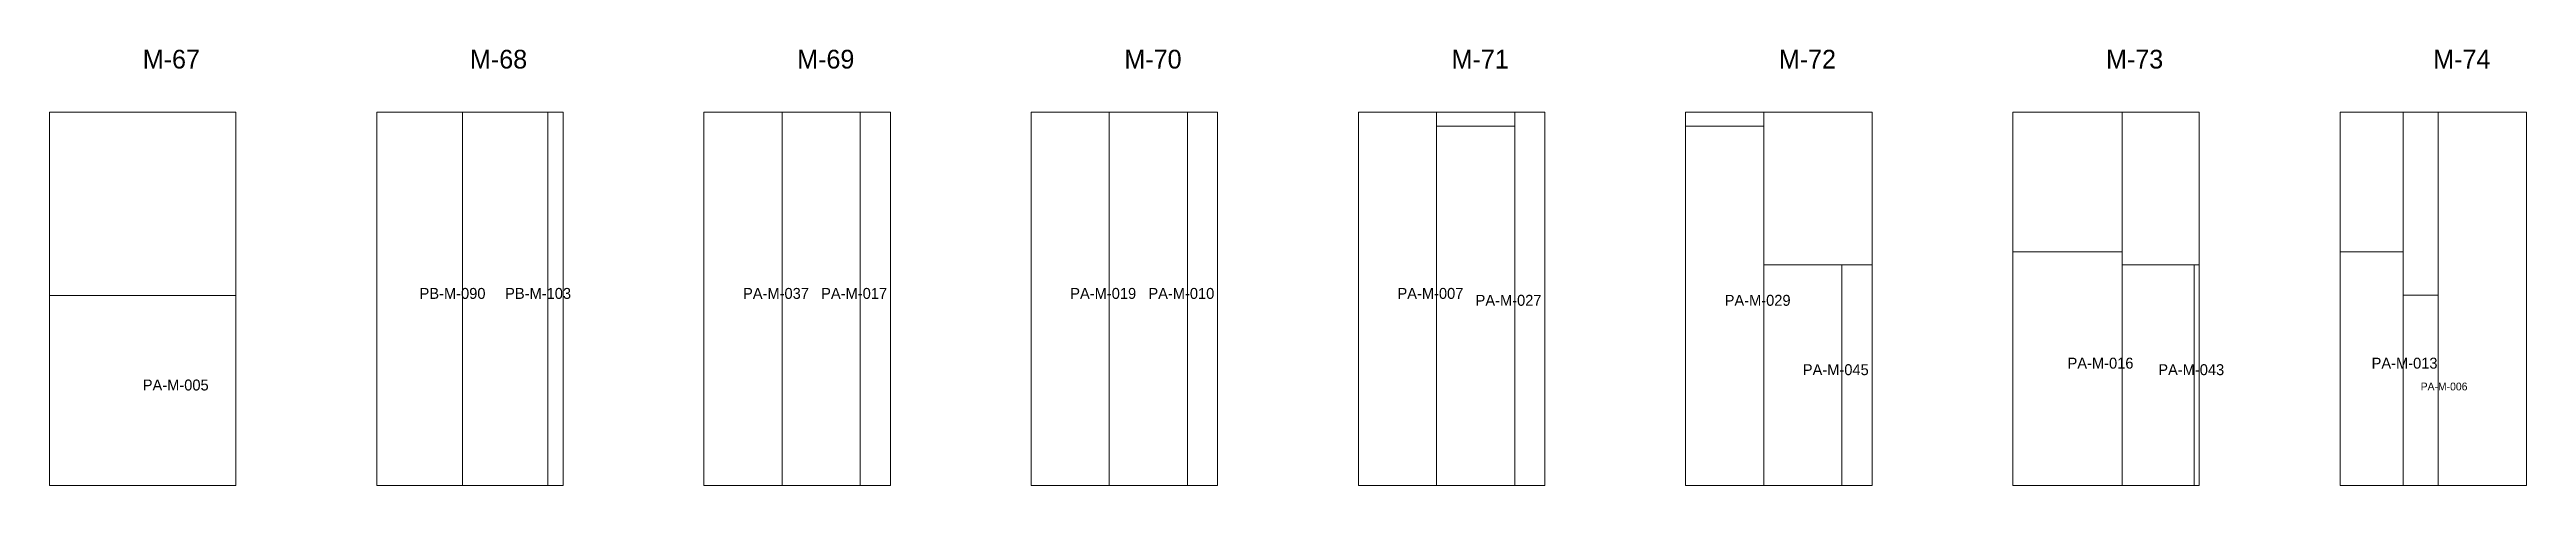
# Model space of a CAD drawing. Header units: metres. Extents: x 316.5 to 344.1, y -151.2 to -120.
# Drawn here: x 316.46 to 324.38, y -141.65 to -140.25 of the extents above; entities that cross this region are included whole.
import ezdxf

# ---------------------------------------------------------------- set-up
doc = ezdxf.new("R2010")
doc.units = ezdxf.units.M
for name, color, linetype, lineweight, plot in [('CORTE-DESPERDICIO', 1, 'Continuous', 0, False), ('CORTE-RECORTE', 3, 'Continuous', 0, False), ('CORTE-SOBRANTE', 2, 'Continuous', 0, False), ('CORTE-TEXTO', 5, 'Continuous', 0, False), ('CORTE-TILE', 7, 'Continuous', 0, False)]:
    doc.layers.add(name, color=color, linetype=linetype, lineweight=lineweight, plot=plot)

msp = doc.modelspace()

# ---------------------------------------------------------------- texts
at = {"layer": 'CORTE-TEXTO'}
for s, height, p in [('M-67', 0.06, (316.7568, -140.3158)), ('M-68', 0.06, (317.8028, -140.3158)), ('M-69', 0.06, (318.8488, -140.3158)), ('M-70', 0.06, (319.8948, -140.3158)), ('M-71', 0.06, (320.9408, -140.3158)), ('M-72', 0.06, (321.9868, -140.3158)), ('M-73', 0.06, (323.0328, -140.3158)), ('M-74', 0.06, (324.0788, -140.3158)), ('PB-M-090', 0.035, (317.6417, -141.0528)), ('PB-M-103', 0.035, (317.9153, -141.0528)), ('PA-M-037', 0.035, (318.6757, -141.0528)), ('PA-M-017', 0.035, (318.9255, -141.0528)), ('PA-M-019', 0.035, (319.7217, -141.0528)), ('PA-M-010', 0.035, (319.9715, -141.0528)), ('PA-M-007', 0.035, (320.7677, -141.0528)), ('PA-M-027', 0.035, (321.0175, -141.0748)), ('PA-M-029', 0.035, (321.8137, -141.0748)), ('PA-M-016', 0.035, (322.9098, -141.2759)), ('PA-M-013', 0.035, (323.8818, -141.2759)), ('PA-M-005', 0.035, (316.7568, -141.3458)), ('PA-M-045', 0.035, (322.0635, -141.2968)), ('PA-M-043', 0.035, (323.1999, -141.2968)), ('PA-M-006', 0.02484, (324.0386, -141.3455))]:
    msp.add_text(s, height=height, dxfattribs=at).set_placement(p)

# ---------------------------------------------------------------- linework, layer by layer
at = {"layer": 'CORTE-DESPERDICIO'}
for points in [[(318.0522, -141.6498), (318.1008, -141.6498), (318.1008, -140.4558), (318.0522, -140.4558)], [(319.0504, -141.6498), (319.1468, -141.6498), (319.1468, -140.4558), (319.0504, -140.4558)], [(320.0964, -141.6498), (320.1928, -141.6498), (320.1928, -140.4558), (320.0964, -140.4558)], [(320.8926, -140.4998), (321.1424, -140.4998), (321.1424, -140.4558), (320.8926, -140.4558)], [(321.1424, -141.6498), (321.2388, -141.6498), (321.2388, -140.4558), (321.1424, -140.4558)], [(321.6888, -140.4998), (321.9386, -140.4998), (321.9386, -140.4558), (321.6888, -140.4558)], [(322.1884, -141.6498), (322.2848, -141.6498), (322.2848, -140.9438), (322.1884, -140.9438)], [(323.3149, -141.6498), (323.3308, -141.6498), (323.3308, -140.9438), (323.3149, -140.9438)]]:
    msp.add_lwpolyline(points, close=True, dxfattribs=at)
at = {"layer": 'CORTE-RECORTE'}
for points in [[(317.5048, -141.6498), (317.7785, -141.6498), (317.7785, -140.4558), (317.5048, -140.4558)], [(317.7785, -141.6498), (318.0522, -141.6498), (318.0522, -140.4558), (317.7785, -140.4558)], [(318.5508, -141.6498), (318.8006, -141.6498), (318.8006, -140.4558), (318.5508, -140.4558)], [(318.8006, -141.6498), (319.0504, -141.6498), (319.0504, -140.4558), (318.8006, -140.4558)], [(319.5968, -141.6498), (319.8466, -141.6498), (319.8466, -140.4558), (319.5968, -140.4558)], [(319.8466, -141.6498), (320.0964, -141.6498), (320.0964, -140.4558), (319.8466, -140.4558)], [(320.6428, -141.6498), (320.8926, -141.6498), (320.8926, -140.4558), (320.6428, -140.4558)], [(320.8926, -141.6498), (321.1424, -141.6498), (321.1424, -140.4998), (320.8926, -140.4998)], [(321.6888, -141.6498), (321.9386, -141.6498), (321.9386, -140.4998), (321.6888, -140.4998)], [(322.7348, -141.6498), (323.0848, -141.6498), (323.0848, -140.902), (322.7348, -140.902)], [(323.7808, -141.6498), (323.9827, -141.6498), (323.9827, -140.902), (323.7808, -140.902)], [(321.9386, -141.6498), (322.1884, -141.6498), (322.1884, -140.9438), (321.9386, -140.9438)], [(323.0848, -141.6498), (323.3149, -141.6498), (323.3149, -140.9438), (323.0848, -140.9438)], [(316.4588, -141.6498), (317.0548, -141.6498), (317.0548, -141.0418), (316.4588, -141.0418)], [(323.9827, -141.6498), (324.0945, -141.6498), (324.0945, -141.0412), (323.9827, -141.0412)]]:
    msp.add_lwpolyline(points, close=True, dxfattribs=at)
at = {"layer": 'CORTE-SOBRANTE'}
for points in [[(316.4588, -141.0418), (317.0548, -141.0418), (317.0548, -140.4558), (316.4588, -140.4558)], [(321.9386, -140.9438), (322.2848, -140.9438), (322.2848, -140.4558), (321.9386, -140.4558)], [(322.7348, -140.902), (323.0848, -140.902), (323.0848, -140.4558), (322.7348, -140.4558)], [(323.0848, -140.9438), (323.3308, -140.9438), (323.3308, -140.4558), (323.0848, -140.4558)], [(323.7808, -140.902), (323.9827, -140.902), (323.9827, -140.4558), (323.7808, -140.4558)], [(323.9827, -141.0412), (324.0945, -141.0412), (324.0945, -140.4558), (323.9827, -140.4558)], [(324.0945, -141.6498), (324.3768, -141.6498), (324.3768, -140.4558), (324.0945, -140.4558)]]:
    msp.add_lwpolyline(points, close=True, dxfattribs=at)
at = {"layer": 'CORTE-TILE'}
for points in [[(316.4588, -141.6498), (317.0548, -141.6498), (317.0548, -140.4558), (316.4588, -140.4558)], [(317.5048, -141.6498), (318.1008, -141.6498), (318.1008, -140.4558), (317.5048, -140.4558)], [(318.5508, -141.6498), (319.1468, -141.6498), (319.1468, -140.4558), (318.5508, -140.4558)], [(319.5968, -141.6498), (320.1928, -141.6498), (320.1928, -140.4558), (319.5968, -140.4558)], [(320.6428, -141.6498), (321.2388, -141.6498), (321.2388, -140.4558), (320.6428, -140.4558)], [(321.6888, -141.6498), (322.2848, -141.6498), (322.2848, -140.4558), (321.6888, -140.4558)], [(322.7348, -141.6498), (323.3308, -141.6498), (323.3308, -140.4558), (322.7348, -140.4558)], [(323.7808, -141.6498), (324.3768, -141.6498), (324.3768, -140.4558), (323.7808, -140.4558)]]:
    msp.add_lwpolyline(points, close=True, dxfattribs=at)

msp.set_redraw_order([(e.dxf.handle, doc.entitydb.next_handle()) for e in msp.query("TEXT MTEXT ATTDEF DIMENSION ARC_DIMENSION")])  # texts and dimensions are drawn at this point

doc.saveas('drawing.dxf')
